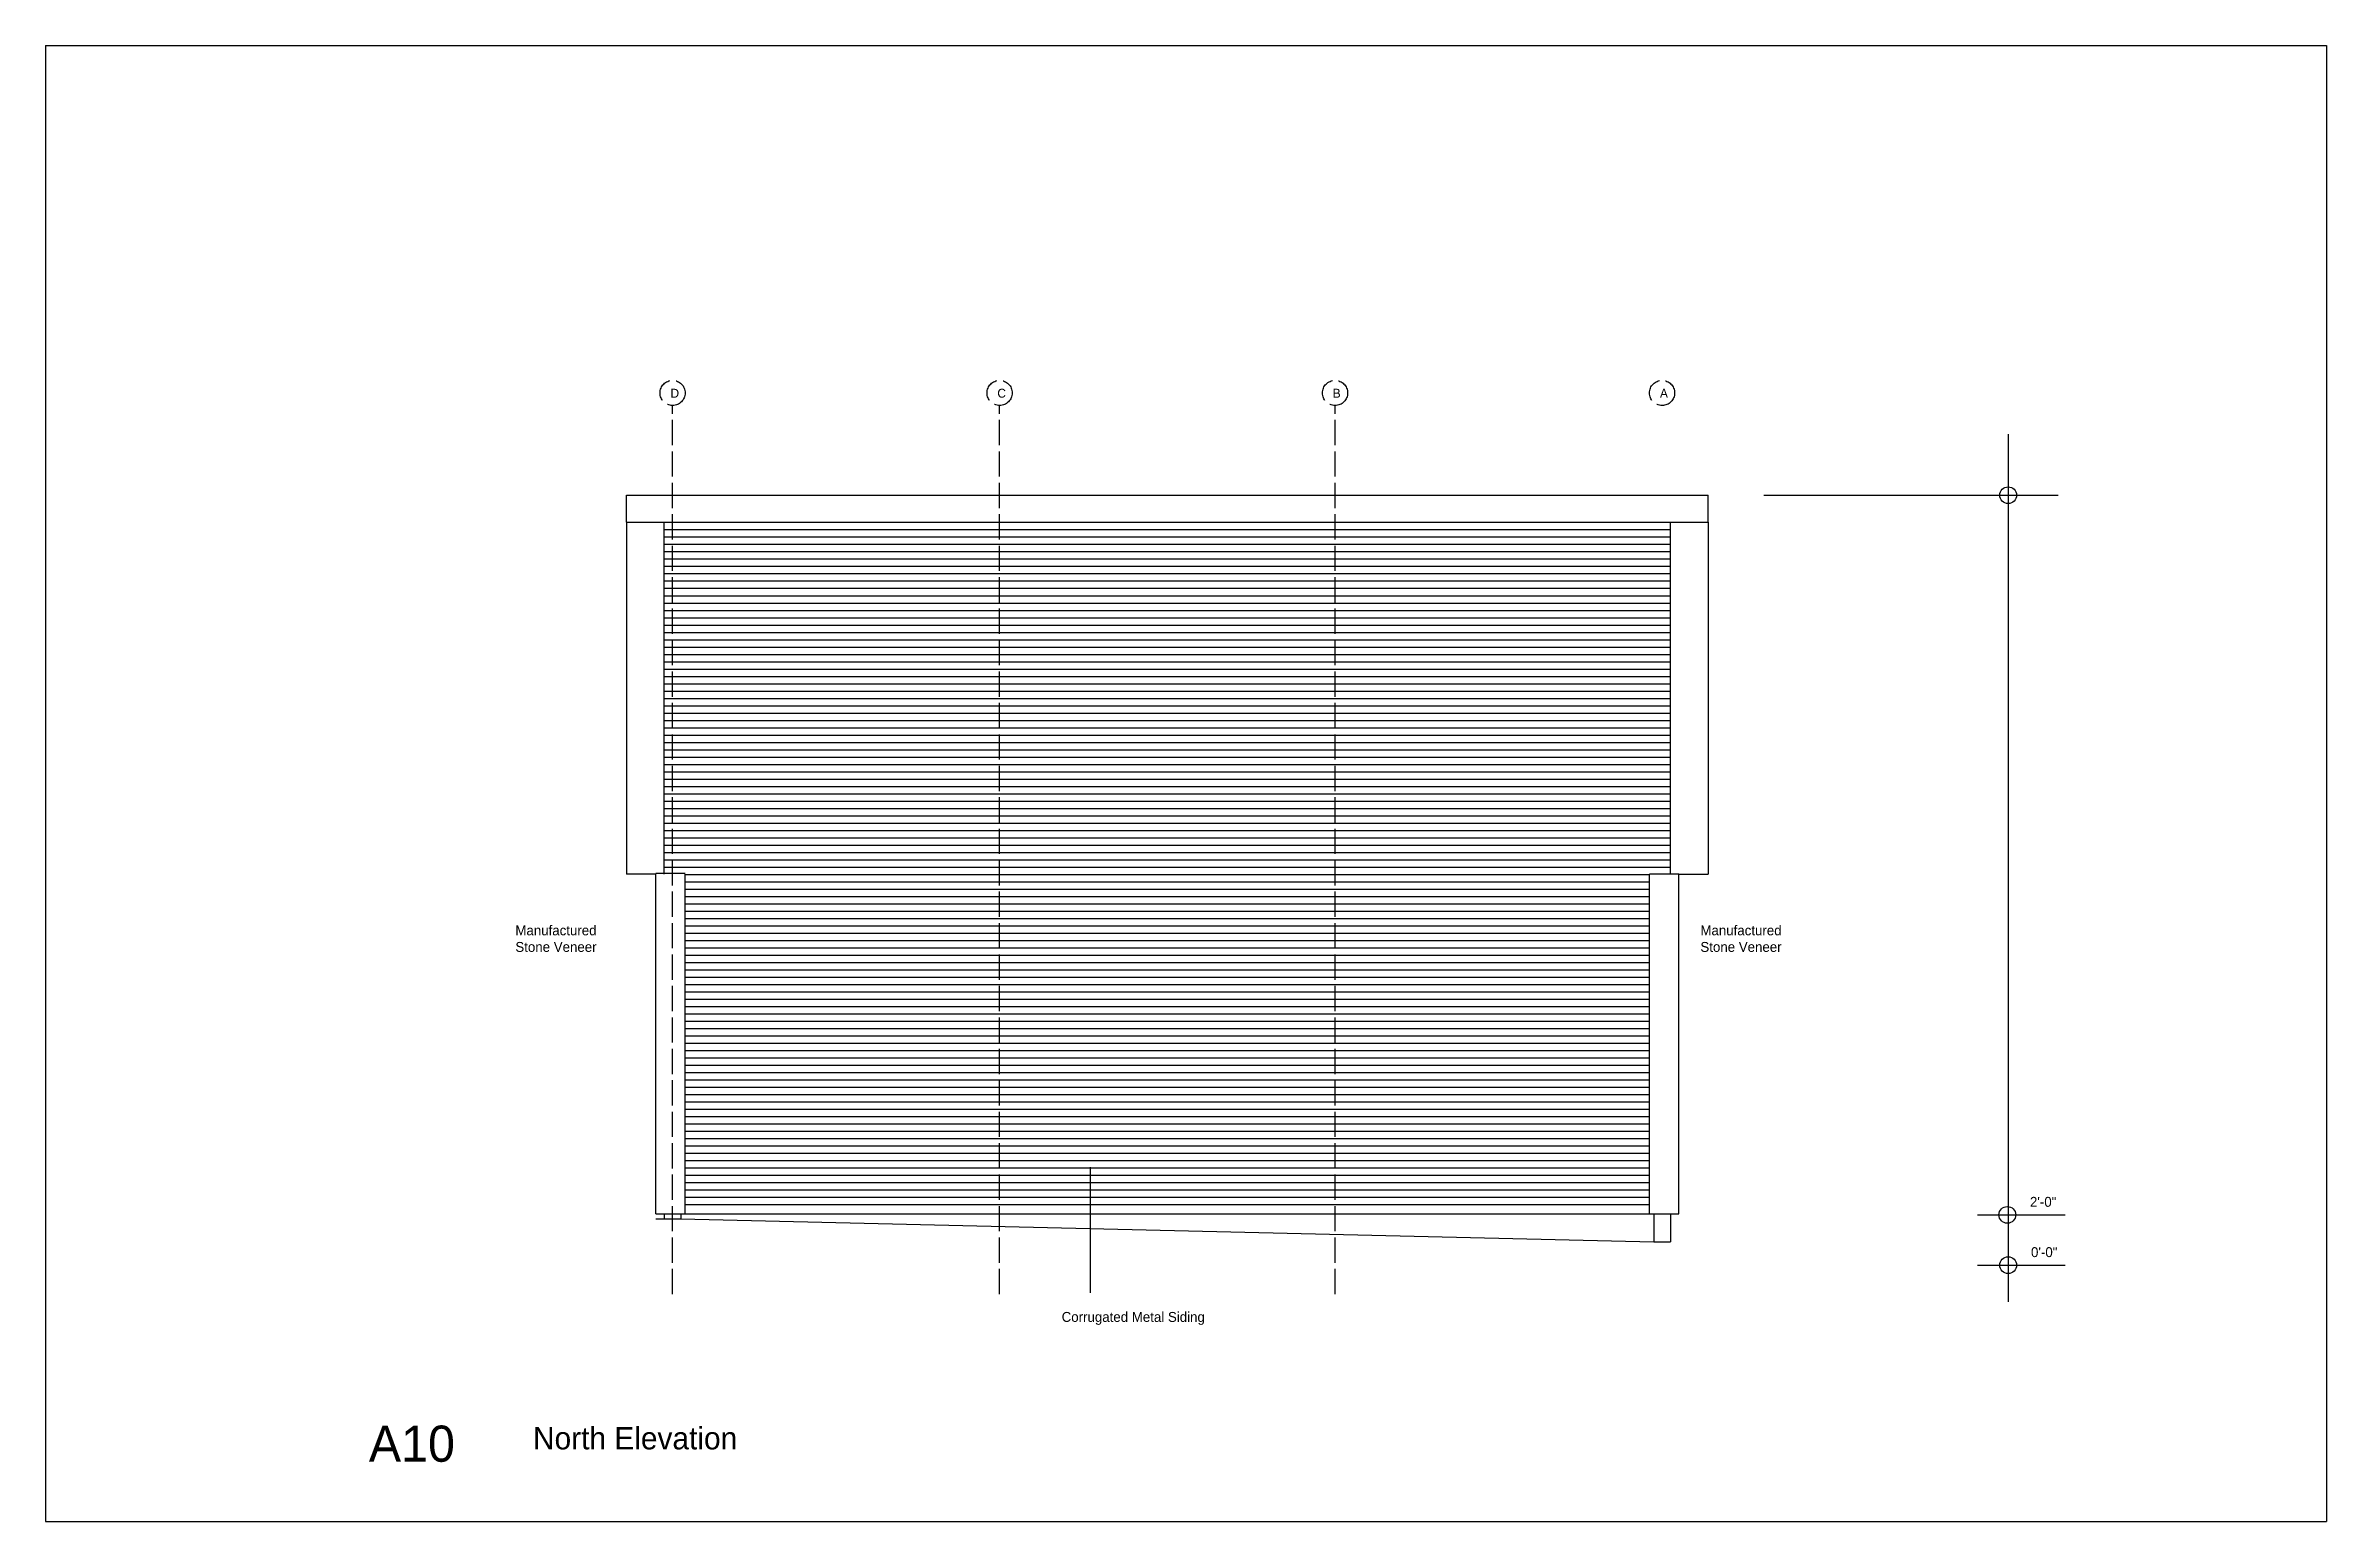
# Model space of a CAD drawing. Header units: inches. Extents: x -2630 to 8475, y 452 to 4505.
# Drawn here: x 4564 to 5652, y 1971 to 2675 of the extents above; entities that cross this region are included whole.
import ezdxf

# ---------------------------------------------------------------- set-up
doc = ezdxf.new("R2010")
doc.units = ezdxf.units.IN
doc.header["$MEASUREMENT"] = 0
doc.linetypes.add('ACAD_ISO02W100', pattern=[15, 12, -3])
for name, color, linetype in [('const', 7, 'Continuous'), ('e1', 7, 'Continuous'), ('e2', 251, 'Continuous'), ('grid', 252, 'ACAD_ISO02W100'), ('walls', 7, 'Continuous')]:
    doc.layers.add(name, color=color, linetype=linetype)

msp = doc.modelspace()

# ---------------------------------------------------------------- texts
at = {"layer": 'const', "attachment_point": 1}
for s, insert, char_height, width in [('D', (4862.3, 2511.1), 4.26, 1625.197), ('C', (5018.2, 2511.1), 4.26, 1625.197), ('B', (5178.2, 2511.1), 4.26, 1625.197), ('A', (5334.3, 2511.1), 4.26, 1625.197), ('Manufactured^JStone Veneer', (4788.3, 2255.1), 4.736, 1805.775), ('Manufactured^JStone Veneer', (5353.6, 2255.1), 4.736, 1805.775), ('2\'-0"', (5510.8, 2125.6), 4.74, 1805.775), ('0\'-0"', (5511.3, 2101.6), 4.74, 1805.775), ('Corrugated Metal Siding', (5048.9, 2070.7), 4.736, 1805.775), ('A10', (4718.4, 2016.5), 17.26, 6582.049), ('North Elevation', (4796.7, 2015.8), 10.656, 4062.993)]:
    msp.add_mtext(s, dxfattribs=dict(at, insert=insert, char_height=char_height, width=width))

# ---------------------------------------------------------------- linework, layer by layer
for p, q in [((4564.2, 2674.8), (4564.2, 1970.8)), ((4564.2, 2674.8), (5652.2, 2674.8)), ((5652.2, 2674.8), (5652.2, 1970.8)), ((4564.2, 1970.8), (5652.2, 1970.8))]:
    msp.add_line(p, q)
at = {"layer": 'e1'}
for p, q in [((4841.3, 2447.4), (5357.3, 2447.4)), ((4867.3, 2117.5), (5343.3, 2117.5))]:
    msp.add_line(p, q, dxfattribs=at)
at = {"layer": 'e2'}
for p, q in [((5500.4, 2489.5), (5500.4, 2075.6)), ((5383.8, 2460.3), (5524.3, 2460.3)), ((4841.3, 2447.4), (4841.3, 2279.6)), ((4859.3, 2443.9), (5339.3, 2443.9)), ((4859.3, 2440.4), (5339.3, 2440.4)), ((5357.3, 2447.4), (5357.3, 2279.6)), ((4859.3, 2436.9), (5339.3, 2436.9)), ((4859.3, 2433.4), (5339.3, 2433.4)), ((4859.3, 2429.9), (5339.3, 2429.9)), ((4859.3, 2426.4), (5339.3, 2426.4)), ((4859.3, 2422.9), (5339.3, 2422.9)), ((4859.3, 2419.4), (5339.3, 2419.4)), ((4859.3, 2415.9), (5339.3, 2415.9)), ((4859.3, 2412.4), (5339.3, 2412.4)), ((4859.3, 2408.9), (5339.3, 2408.9)), ((4859.3, 2405.4), (5339.3, 2405.4)), ((4859.3, 2401.9), (5339.3, 2401.9)), ((4859.3, 2398.4), (5339.3, 2398.4)), ((4859.3, 2394.9), (5339.3, 2394.9)), ((4859.3, 2391.4), (5339.3, 2391.4)), ((4859.3, 2387.9), (5339.3, 2387.9)), ((4859.3, 2384.4), (5339.3, 2384.4)), ((4859.3, 2380.9), (5339.3, 2380.9)), ((4859.3, 2377.4), (5339.3, 2377.4)), ((4859.3, 2373.9), (5339.3, 2373.9)), ((4859.3, 2370.4), (5339.3, 2370.4)), ((4859.3, 2366.9), (5339.3, 2366.9)), ((4859.3, 2363.4), (5339.3, 2363.4)), ((4859.3, 2359.9), (5339.3, 2359.9)), ((4859.3, 2356.4), (5339.3, 2356.4)), ((4859.3, 2352.9), (5339.3, 2352.9)), ((4859.3, 2349.4), (5339.3, 2349.4)), ((4859.3, 2345.9), (5339.3, 2345.9)), ((4859.3, 2342.4), (5339.3, 2342.4)), ((4859.3, 2338.9), (5339.3, 2338.9)), ((4859.3, 2335.4), (5339.3, 2335.4)), ((4859.3, 2331.9), (5339.3, 2331.9)), ((4859.3, 2328.4), (5339.3, 2328.4)), ((4859.3, 2324.9), (5339.3, 2324.9)), ((4859.3, 2321.4), (5339.3, 2321.4)), ((4859.3, 2317.9), (5339.3, 2317.9)), ((4859.3, 2314.4), (5339.3, 2314.4)), ((4859.3, 2310.9), (5339.3, 2310.9)), ((4859.3, 2307.4), (5339.3, 2307.4)), ((4859.3, 2303.9), (5339.3, 2303.9)), ((4859.3, 2300.4), (5339.3, 2300.4)), ((4859.3, 2296.9), (5339.3, 2296.9)), ((4859.3, 2293.4), (5339.3, 2293.4)), ((4859.3, 2289.9), (5339.3, 2289.9)), ((4859.3, 2286.4), (5339.3, 2286.4)), ((4855.3, 2279.6), (4841.3, 2279.6)), ((4859.3, 2282.9), (5339.3, 2282.9)), ((4869.3, 2279.4), (5329.3, 2279.4)), ((4869.3, 2275.9), (5329.3, 2275.9)), ((5343.3, 2279.6), (5357.3, 2279.6)), ((4869.3, 2272.4), (5329.3, 2272.4)), ((4869.3, 2268.9), (5329.3, 2268.9)), ((4869.3, 2265.4), (5329.3, 2265.4)), ((4869.3, 2261.9), (5329.3, 2261.9)), ((4869.3, 2258.4), (5329.3, 2258.4)), ((4869.3, 2254.9), (5329.3, 2254.9)), ((4869.3, 2251.4), (5329.3, 2251.4)), ((4869.3, 2247.9), (5329.3, 2247.9)), ((4869.3, 2244.4), (5329.3, 2244.4)), ((4869.3, 2240.9), (5329.3, 2240.9)), ((4869.3, 2237.4), (5329.3, 2237.4)), ((4869.3, 2233.9), (5329.3, 2233.9)), ((4869.3, 2230.4), (5329.3, 2230.4)), ((4869.3, 2226.9), (5329.3, 2226.9)), ((4869.3, 2223.4), (5329.3, 2223.4)), ((4869.3, 2219.9), (5329.3, 2219.9)), ((4869.3, 2216.4), (5329.3, 2216.4)), ((4869.3, 2212.9), (5329.3, 2212.9)), ((4869.3, 2209.4), (5329.3, 2209.4)), ((4869.3, 2205.9), (5329.3, 2205.9)), ((4869.3, 2202.4), (5329.3, 2202.4)), ((4869.3, 2198.9), (5329.3, 2198.9)), ((4869.3, 2195.4), (5329.3, 2195.4)), ((4869.3, 2191.9), (5329.3, 2191.9)), ((4869.3, 2188.4), (5329.3, 2188.4)), ((4869.3, 2184.9), (5329.3, 2184.9)), ((4869.3, 2181.4), (5329.3, 2181.4)), ((4869.3, 2177.9), (5329.3, 2177.9)), ((4869.3, 2174.4), (5329.3, 2174.4)), ((4869.3, 2170.9), (5329.3, 2170.9)), ((4869.3, 2167.4), (5329.3, 2167.4)), ((4869.3, 2163.9), (5329.3, 2163.9)), ((4869.3, 2160.4), (5329.3, 2160.4)), ((4869.3, 2156.9), (5329.3, 2156.9)), ((4869.3, 2153.4), (5329.3, 2153.4)), ((4869.3, 2149.9), (5329.3, 2149.9)), ((4869.3, 2146.4), (5329.3, 2146.4)), ((4869.3, 2142.9), (5329.3, 2142.9)), ((4869.3, 2139.4), (5329.3, 2139.4)), ((4869.3, 2135.9), (5329.3, 2135.9)), ((4869.3, 2132.4), (5329.3, 2132.4)), ((4869.3, 2128.9), (5329.3, 2128.9)), ((4869.3, 2125.4), (5329.3, 2125.4)), ((4869.3, 2121.9), (5329.3, 2121.9)), ((5485.7, 2117.1), (5527.6, 2117.1)), ((5485.7, 2093), (5527.6, 2093))]:
    msp.add_line(p, q, dxfattribs=at)
for centre in [(5500.4, 2460.3), (5500, 2117), (5500.4, 2093)]:
    msp.add_circle(centre, 4, dxfattribs=at)
at = {"layer": 'grid'}
for p, q in [((4863.3, 2079.2), (4863.3, 2503.1)), ((5019.3, 2079.2), (5019.3, 2503.1)), ((5179.3, 2079.2), (5179.3, 2503.1))]:
    msp.add_line(p, q, dxfattribs=at)
for centre in [(4863.3, 2509.1), (5019.3, 2509.1), (5179.3, 2509.1), (5335.3, 2509.1)]:
    msp.add_circle(centre, 6, dxfattribs=at)
at = {"layer": 'walls'}
for p, q in [((4841.3, 2460.3), (5357.3, 2460.3)), ((4841.3, 2447.4), (4841.3, 2460.3)), ((5357.3, 2447.4), (5357.3, 2460.3)), ((4859.3, 2279.6), (4859.3, 2447.4)), ((5339.3, 2279.6), (5339.3, 2447.4)), ((4869.3, 2279.9), (4855.3, 2279.9)), ((4855.3, 2117.5), (4855.3, 2279.6)), ((4869.3, 2117.5), (4869.3, 2279.6)), ((5329.3, 2117.5), (5329.3, 2279.6)), ((5343.3, 2279.6), (5329.3, 2279.6)), ((5343.3, 2117.5), (5343.3, 2279.6)), ((5062.6, 2079.8), (5062.6, 2139.8)), ((4855.3, 2117.5), (4867.3, 2117.5)), ((4855.3, 2115.1), (4867.3, 2115.1)), ((4859.3, 2117.5), (4859.3, 2115.1)), ((4867.3, 2117.5), (4867.3, 2115.1)), ((4867.3, 2115.1), (5331.3, 2104.1)), ((5331.3, 2117.5), (5331.3, 2104.1)), ((5331.3, 2117.5), (5339.3, 2117.5)), ((5339.3, 2117.5), (5339.3, 2104.1)), ((5331.3, 2104.1), (5339.3, 2104.1))]:
    msp.add_line(p, q, dxfattribs=at)

msp.set_redraw_order([(e.dxf.handle, doc.entitydb.next_handle()) for e in msp.query("TEXT MTEXT ATTDEF DIMENSION ARC_DIMENSION")])  # texts and dimensions are drawn at this point

doc.saveas('drawing.dxf')
